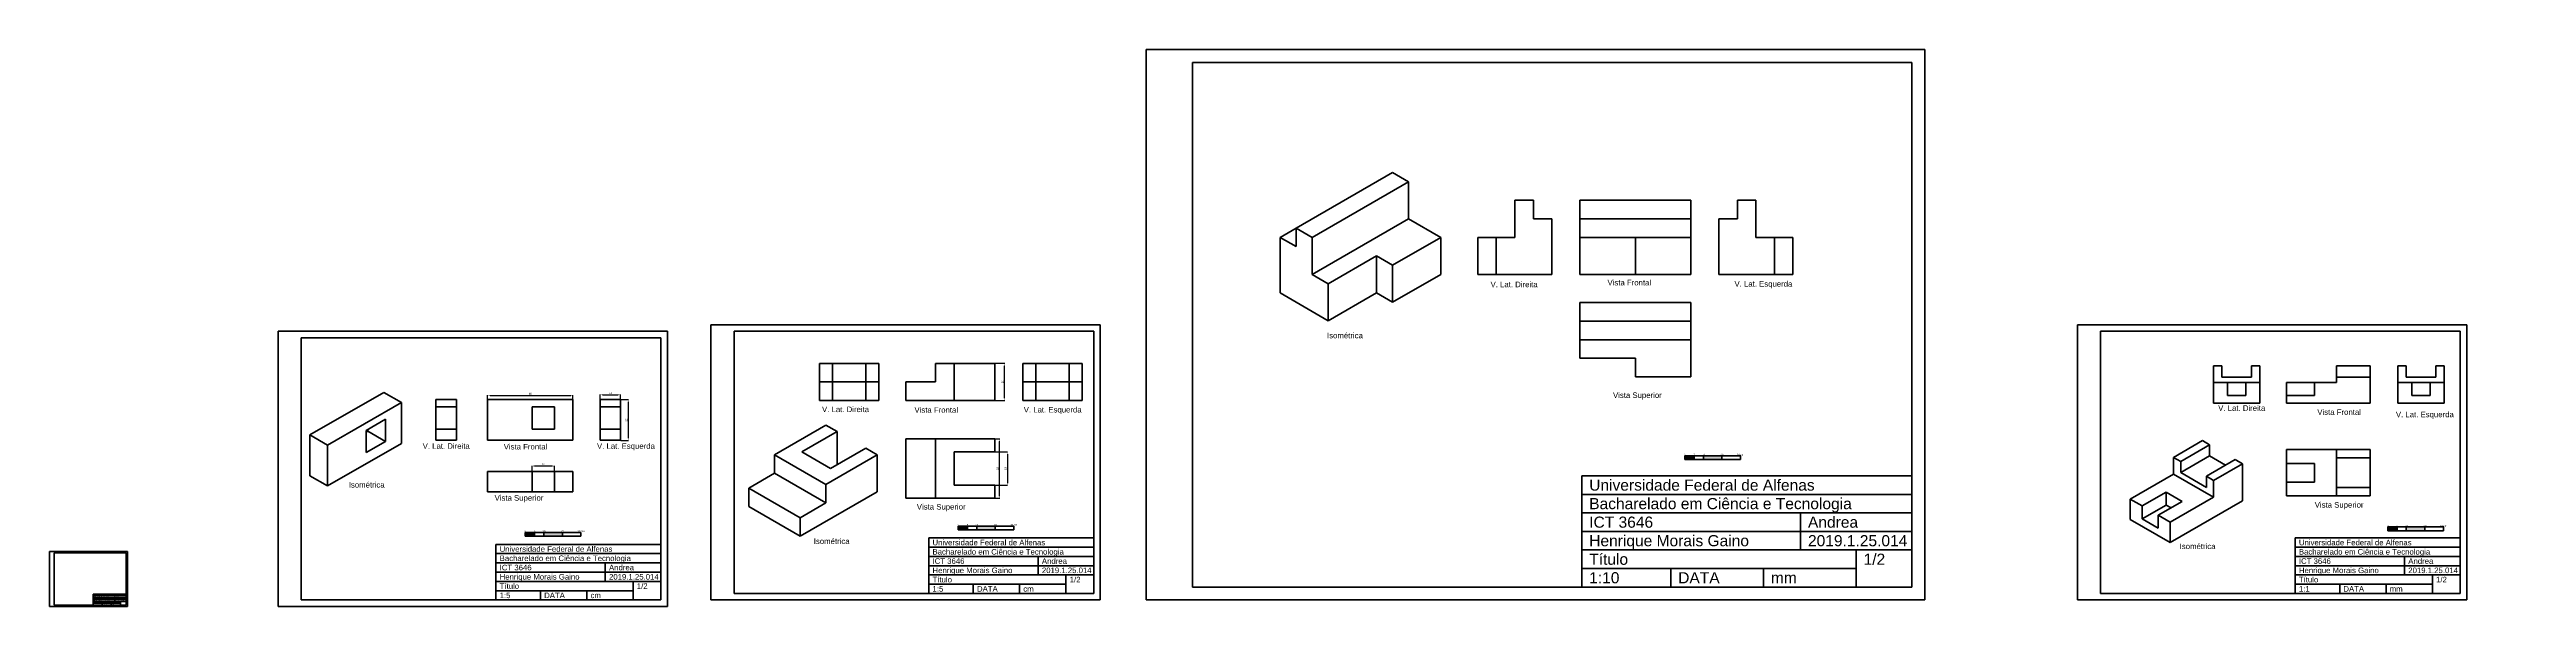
# Model space of a CAD drawing. Header units: centimetres. Extents: x 0 to 1336, y 0 to 300.
import ezdxf
from ezdxf.enums import TextEntityAlignment as Align

# ---------------------------------------------------------------- set-up
doc = ezdxf.new("R2010")
doc.units = ezdxf.units.CM
doc.header["$LTSCALE"] = 0.05
doc.linetypes.add('DASHED2', pattern=[9.525, 6.35, -3.175])
doc.layers.get('0').update_dxf_attribs({"lineweight": 50})
for name, color, linetype, lineweight in [('ARESTA', 6, 'Continuous', 40), ('ARESTA NV', 6, 'DASHED2', 40), ('COTAS', 1, 'Continuous', 15), ('TEXTO', 4, 'Continuous', 30)]:
    doc.layers.add(name, color=color, linetype=linetype, lineweight=lineweight)
doc.styles.add('style1', font='arial.ttf', dxfattribs={"height": 0.6})
doc.styles.add('style1-5 cota', font='arial.ttf', dxfattribs={"height": 1})
doc.dimstyles.new('cota 1-5', dxfattribs={"dimtxt": 1, "dimasz": 1.25, "dimexe": 0.18, "dimexo": 0.1625, "dimgap": 0.5, "dimtad": 1, "dimtxsty": 'style1-5 cota', "dimcen": 0.09, "dimclrd": 256, "dimclre": 256, "dimclrt": 256, "dimadec": 0, "dimazin": 0, "dimtfac": 1, "dimtmove": 0, "dimatfit": 3, "dimfxl": 1, "dimarcsym": 0})

# ---------------------------------------------------------------- blocks, each defined once
blk = doc.blocks.new('*D1')
at = {"layer": 'COTAS', "lineweight": -2, "transparency": 16777216}
for p, q in [((236.3, 111.8), (236.3, 114)), ((237.6, 113.8), (281.1, 113.8)), ((282.3, 111.8), (282.3, 114))]:
    blk.add_line(p, q, dxfattribs=at)
at = {"layer": 'COTAS', "transparency": 16777216}
for points in [[(237.6, 114), (237.6, 113.6), (236.3, 113.8)], [(281.1, 114), (281.1, 113.6), (282.3, 113.8)]]:
    blk.add_solid(points, dxfattribs=at)
at = {"layer": 'Defpoints', "color": 0, "transparency": 16777216}
for p in [(236.3, 111.6), (282.3, 113.8), (282.3, 111.6)]:
    blk.add_point(p, dxfattribs=at)
at = {"layer": 'COTAS', "transparency": 16777216, "insert": (259.3, 114.8), "char_height": 1, "attachment_point": 5, "style": 'style1-5 cota'}
blk.add_mtext('46', dxfattribs=at)
blk = doc.blocks.new('*D2')
at = {"layer": 'COTAS', "lineweight": -2, "transparency": 16777216}
for p, q in [((297, 111.8), (297, 114.4)), ((298.2, 114.2), (306.7, 114.2)), ((308, 111.8), (308, 114.4))]:
    blk.add_line(p, q, dxfattribs=at)
at = {"layer": 'COTAS', "transparency": 16777216}
for points in [[(298.2, 114.4), (298.2, 114), (297, 114.2)], [(306.7, 114.4), (306.7, 114), (308, 114.2)]]:
    blk.add_solid(points, dxfattribs=at)
at = {"layer": 'Defpoints', "color": 0, "transparency": 16777216}
for p in [(297, 111.6), (308, 114.2), (308, 111.6)]:
    blk.add_point(p, dxfattribs=at)
at = {"layer": 'COTAS', "transparency": 16777216, "insert": (302.5, 115.2), "char_height": 1, "attachment_point": 5, "style": 'style1-5 cota'}
blk.add_mtext('11', dxfattribs=at)
blk = doc.blocks.new('*D3')
at = {"layer": 'COTAS', "lineweight": -2, "transparency": 16777216}
for p, q in [((308.1, 111.6), (312.3, 111.6)), ((312.1, 110.4), (312.1, 90.9)), ((308.1, 89.6), (312.3, 89.6))]:
    blk.add_line(p, q, dxfattribs=at)
at = {"layer": 'COTAS', "transparency": 16777216}
for points in [[(311.9, 110.4), (312.3, 110.4), (312.1, 111.6)], [(311.9, 90.9), (312.3, 90.9), (312.1, 89.6)]]:
    blk.add_solid(points, dxfattribs=at)
at = {"layer": 'Defpoints', "color": 0, "transparency": 16777216}
for p in [(308, 111.6), (308, 89.6), (312.1, 89.6)]:
    blk.add_point(p, dxfattribs=at)
at = {"layer": 'COTAS', "transparency": 16777216, "insert": (311.1, 100.6), "char_height": 1, "attachment_point": 5, "rotation": 90, "style": 'style1-5 cota'}
blk.add_mtext('22', dxfattribs=at)
blk = doc.blocks.new('*D9')
at = {"layer": 'COTAS', "lineweight": -2, "transparency": 16777216}
for p, q in [((260.3, 73.1), (260.3, 75.9)), ((261.6, 75.8), (271.1, 75.8)), ((272.3, 73.1), (272.3, 75.9))]:
    blk.add_line(p, q, dxfattribs=at)
at = {"layer": 'COTAS', "transparency": 16777216}
for points in [[(261.6, 76), (261.6, 75.5), (260.3, 75.8)], [(271.1, 76), (271.1, 75.5), (272.3, 75.8)]]:
    blk.add_solid(points, dxfattribs=at)
at = {"layer": 'Defpoints', "color": 0, "transparency": 16777216}
for p in [(260.3, 72.9), (272.3, 75.8), (272.3, 72.9)]:
    blk.add_point(p, dxfattribs=at)
at = {"layer": 'COTAS', "transparency": 16777216, "insert": (266.3, 76.8), "char_height": 1, "attachment_point": 5, "style": 'style1-5 cota'}
blk.add_mtext('12', dxfattribs=at)
blk = doc.blocks.new('*D10')
at = {"layer": 'COTAS', "lineweight": -2, "transparency": 16777216}
for p, q in [((510, 83.4), (516.8, 83.4)), ((516.7, 82.1), (516.7, 66.6)), ((510, 65.4), (516.8, 65.4))]:
    blk.add_line(p, q, dxfattribs=at)
at = {"layer": 'COTAS', "transparency": 16777216}
for points in [[(516.5, 82.1), (516.9, 82.1), (516.7, 83.4)], [(516.5, 66.6), (516.9, 66.6), (516.7, 65.4)]]:
    blk.add_solid(points, dxfattribs=at)
at = {"layer": 'Defpoints', "color": 0, "transparency": 16777216}
for p in [(509.9, 83.4), (509.9, 65.4), (516.7, 65.4)]:
    blk.add_point(p, dxfattribs=at)
at = {"layer": 'COTAS', "transparency": 16777216, "insert": (515.7, 74.4), "char_height": 1, "attachment_point": 5, "rotation": 90, "style": 'style1-5 cota'}
blk.add_mtext('18', dxfattribs=at)
blk = doc.blocks.new('*D11')
at = {"layer": 'COTAS', "lineweight": -2, "transparency": 16777216}
for p, q in [((510, 90.4), (512.6, 90.4)), ((512.4, 59.6), (512.4, 89.1)), ((510, 58.4), (512.6, 58.4))]:
    blk.add_line(p, q, dxfattribs=at)
at = {"layer": 'COTAS', "transparency": 16777216}
for points in [[(512.2, 89.1), (512.6, 89.1), (512.4, 90.4)], [(512.2, 59.6), (512.6, 59.6), (512.4, 58.4)]]:
    blk.add_solid(points, dxfattribs=at)
at = {"layer": 'Defpoints', "color": 0, "transparency": 16777216}
for p in [(509.9, 90.4), (512.4, 90.4), (509.9, 58.4)]:
    blk.add_point(p, dxfattribs=at)
at = {"layer": 'COTAS', "transparency": 16777216, "insert": (511.4, 74.4), "char_height": 1, "attachment_point": 5, "rotation": 90, "style": 'style1-5 cota'}
blk.add_mtext('32', dxfattribs=at)
blk = doc.blocks.new('*D12')
at = {"layer": 'COTAS', "lineweight": -2, "transparency": 16777216}
for p, q in [((510, 131.2), (515.3, 131.2)), ((515.1, 112.4), (515.1, 129.9)), ((510, 111.2), (515.3, 111.2))]:
    blk.add_line(p, q, dxfattribs=at)
at = {"layer": 'COTAS', "transparency": 16777216}
for points in [[(514.9, 129.9), (515.3, 129.9), (515.1, 131.2)], [(514.9, 112.4), (515.3, 112.4), (515.1, 111.2)]]:
    blk.add_solid(points, dxfattribs=at)
at = {"layer": 'Defpoints', "color": 0, "transparency": 16777216}
for p in [(509.9, 131.2), (515.1, 131.2), (509.9, 111.2)]:
    blk.add_point(p, dxfattribs=at)
at = {"layer": 'COTAS', "transparency": 16777216, "insert": (514.1, 121.2), "char_height": 1, "attachment_point": 5, "rotation": 90, "style": 'style1-5 cota'}
blk.add_mtext('20', dxfattribs=at)

msp = doc.modelspace()

# ---------------------------------------------------------------- hatches: boundary and pattern name
at = {"layer": 'ARESTA'}
h = msp.add_hatch(color=256, dxfattribs=at)
h.dxf.hatch_style = 1
h.paths.add_polyline_path([(887.038, 81.23), (882.038, 81.23), (882.038, 79.23), (887.038, 79.23)])
h.paths.add_polyline_path([(896.423, 140.474), (898.477, 140.474), (898.477, 142.535), (896.423, 142.535)], flags=9)
h.paths.add_polyline_path([(946.171, 140.823), (948.225, 140.823), (948.225, 142.884), (946.171, 142.884)], flags=9)
h.paths.add_polyline_path([(956.851, 126.309), (956.851, 128.363), (954.79, 128.363), (954.79, 126.309)], flags=9)
h.paths.add_polyline_path([(909.896, 81.091), (914.211, 81.091), (914.211, 82.624), (909.896, 82.624)], flags=9)
h.paths.add_polyline_path([(901.021, 81.092), (903.086, 81.092), (903.086, 82.623), (901.021, 82.623)], flags=9)
h.paths.add_polyline_path([(891.021, 81.092), (893.086, 81.092), (893.086, 82.623), (891.021, 82.623)], flags=9)
h.paths.add_polyline_path([(886.414, 81.096), (887.693, 81.096), (887.693, 82.601), (886.414, 82.601)], flags=9)
h.paths.add_polyline_path([(881.41, 81.092), (882.697, 81.092), (882.697, 82.623), (881.41, 82.623)], flags=9)
h = msp.add_hatch(color=256, dxfattribs=at)
h.dxf.hatch_style = 1
h.paths.add_polyline_path([(261.617, 39.884), (256.617, 39.884), (256.617, 37.884), (261.617, 37.884)])
h.paths.add_polyline_path([(271.002, 99.128), (273.056, 99.128), (273.056, 101.189), (271.002, 101.189)], flags=9)
h.paths.add_polyline_path([(320.75, 99.478), (322.804, 99.478), (322.804, 101.539), (320.75, 101.539)], flags=9)
h.paths.add_polyline_path([(331.43, 84.964), (331.43, 87.018), (329.369, 87.018), (329.369, 84.964)], flags=9)
h.paths.add_polyline_path([(284.475, 39.745), (288.79, 39.745), (288.79, 41.278), (284.475, 41.278)], flags=9)
h.paths.add_polyline_path([(275.6, 39.746), (277.665, 39.746), (277.665, 41.278), (275.6, 41.278)], flags=9)
h.paths.add_polyline_path([(265.6, 39.746), (267.665, 39.746), (267.665, 41.278), (265.6, 41.278)], flags=9)
h.paths.add_polyline_path([(260.993, 39.751), (262.272, 39.751), (262.272, 41.256), (260.993, 41.256)], flags=9)
h.paths.add_polyline_path([(255.989, 39.746), (257.276, 39.746), (257.276, 41.278), (255.989, 41.278)], flags=9)
h = msp.add_hatch(color=256, dxfattribs=at)
h.dxf.hatch_style = 1
h.paths.add_polyline_path([(495.093, 43.384), (490.093, 43.384), (490.093, 41.384), (495.093, 41.384)])
h.paths.add_polyline_path([(504.478, 102.628), (506.531, 102.628), (506.531, 104.689), (504.478, 104.689)], flags=9)
h.paths.add_polyline_path([(554.226, 102.978), (556.279, 102.978), (556.279, 105.039), (554.226, 105.039)], flags=9)
h.paths.add_polyline_path([(564.905, 88.464), (564.905, 90.518), (562.845, 90.518), (562.845, 88.464)], flags=9)
h.paths.add_polyline_path([(517.951, 43.245), (522.266, 43.245), (522.266, 44.778), (517.951, 44.778)], flags=9)
h.paths.add_polyline_path([(509.076, 43.246), (511.14, 43.246), (511.14, 44.778), (509.076, 44.778)], flags=9)
h.paths.add_polyline_path([(499.076, 43.246), (501.14, 43.246), (501.14, 44.778), (499.076, 44.778)], flags=9)
h.paths.add_polyline_path([(494.469, 43.251), (495.748, 43.251), (495.748, 44.756), (494.469, 44.756)], flags=9)
h.paths.add_polyline_path([(489.464, 43.246), (490.752, 43.246), (490.752, 44.778), (489.464, 44.778)], flags=9)
h = msp.add_hatch(color=256, dxfattribs=at)
h.dxf.hatch_style = 1
h.paths.add_polyline_path([(1266.203, 42.894), (1261.203, 42.894), (1261.203, 40.894), (1266.203, 40.894)])
h.paths.add_polyline_path([(1275.588, 102.139), (1277.642, 102.139), (1277.642, 104.199), (1275.588, 104.199)], flags=9)
h.paths.add_polyline_path([(1325.336, 102.488), (1327.39, 102.488), (1327.39, 104.549), (1325.336, 104.549)], flags=9)
h.paths.add_polyline_path([(1336.016, 87.974), (1336.016, 90.028), (1333.955, 90.028), (1333.955, 87.974)], flags=9)
h.paths.add_polyline_path([(1289.061, 42.756), (1293.376, 42.756), (1293.376, 44.288), (1289.061, 44.288)], flags=9)
h.paths.add_polyline_path([(1280.186, 42.756), (1282.251, 42.756), (1282.251, 44.288), (1280.186, 44.288)], flags=9)
h.paths.add_polyline_path([(1270.186, 42.756), (1272.251, 42.756), (1272.251, 44.288), (1270.186, 44.288)], flags=9)
h.paths.add_polyline_path([(1265.579, 42.761), (1266.858, 42.761), (1266.858, 44.266), (1265.579, 44.266)], flags=9)
h.paths.add_polyline_path([(1260.575, 42.756), (1261.862, 42.756), (1261.862, 44.288), (1260.575, 44.288)], flags=9)
at = {"layer": 'COTAS'}
h = msp.add_hatch(color=6, dxfattribs=at)
h.dxf.hatch_style = 1
h.paths.add_polyline_path([(276.617, 39.884), (266.617, 39.884), (266.617, 37.884), (276.617, 37.884)])
h.paths.add_polyline_path([(510.093, 43.384), (500.093, 43.384), (500.093, 41.384), (510.093, 41.384)])
h.paths.add_polyline_path([(902.038, 81.23), (892.038, 81.23), (892.038, 79.23), (902.038, 79.23)])
h.paths.add_polyline_path([(1281.203, 42.894), (1271.203, 42.894), (1271.203, 40.894), (1281.203, 40.894)])

# ---------------------------------------------------------------- linework, layer by layer
for p, q in [((591.481, 3.5), (591.481, 300.5)), ((591.481, 300.5), (1011.481, 300.5)), ((1011.481, 300.5), (1011.481, 3.5)), ((616.481, 10.5), (616.481, 293.5)), ((616.481, 293.5), (1004.481, 293.5)), ((1004.481, 293.5), (1004.481, 10.5)), ((123.287, 0), (123.287, 148.5)), ((123.287, 148.5), (333.287, 148.5)), ((333.287, 148.5), (333.287, 0)), ((356.763, 3.5), (356.763, 152)), ((356.763, 152), (566.763, 152)), ((369.263, 7), (369.263, 148.5)), ((369.263, 148.5), (563.263, 148.5)), ((563.263, 148.5), (563.263, 7)), ((566.763, 152), (566.763, 3.5)), ((1093.768, 3.5), (1093.768, 152)), ((1093.768, 152), (1303.768, 152)), ((1106.268, 7), (1106.268, 148.5)), ((1106.268, 148.5), (1300.268, 148.5)), ((1300.268, 148.5), (1300.268, 7)), ((1303.768, 152), (1303.768, 3.5)), ((135.787, 3.5), (135.787, 145)), ((135.787, 145), (329.787, 145)), ((329.787, 145), (329.787, 3.5)), ((826.481, 10.5), (826.481, 70.5)), ((826.481, 70.5), (1004.481, 70.5)), ((1004.481, 70.5), (1004.481, 10.5)), ((826.481, 60.5), (1004.481, 60.5)), ((826.481, 50.5), (1004.481, 50.5)), ((826.481, 40.5), (1004.481, 40.5)), ((944.481, 50.5), (944.481, 30.5)), ((0, 0), (0, 29.7)), ((0, 29.7), (42, 29.7)), ((2.5, 29), (41.3, 29)), ((2.5, 0.7), (2.5, 29)), ((41.3, 29), (41.3, 0.7)), ((42, 29.7), (42, 0)), ((240.787, 3.5), (240.787, 33.5)), ((240.787, 33.5), (329.787, 33.5)), ((240.787, 28.5), (329.787, 28.5)), ((329.787, 33.5), (329.787, 3.5)), ((474.263, 7), (474.263, 37)), ((474.263, 37), (563.263, 37)), ((474.263, 32), (563.263, 32)), ((474.263, 27), (563.263, 27)), ((533.263, 27), (533.263, 17)), ((563.263, 37), (563.263, 7)), ((826.481, 30.5), (1004.481, 30.5)), ((974.481, 30.5), (974.481, 10.5)), ((1211.268, 7), (1211.268, 37)), ((1211.268, 37), (1300.268, 37)), ((1211.268, 32), (1300.268, 32)), ((1211.268, 27), (1300.268, 27)), ((1270.268, 27), (1270.268, 17)), ((1300.268, 37), (1300.268, 7)), ((240.787, 23.5), (329.787, 23.5)), ((240.787, 18.5), (329.787, 18.5)), ((240.787, 13.5), (329.787, 13.5)), ((299.787, 23.5), (299.787, 13.5)), ((314.787, 13.5), (314.787, 3.5)), ((474.263, 22), (563.263, 22)), ((474.263, 17), (563.263, 17)), ((548.263, 17), (548.263, 7)), ((826.481, 20.5), (974.481, 20.5)), ((874.481, 20.5), (874.481, 10.5)), ((924.481, 20.5), (924.481, 10.5)), ((1211.268, 22), (1300.268, 22)), ((1211.268, 17), (1300.268, 17)), ((1285.268, 17), (1285.268, 7)), ((42, 0), (0, 0)), ((41.3, 0.7), (2.5, 0.7)), ((23.5, 0.7), (23.5, 6.7)), ((23.5, 6.7), (41.3, 6.7)), ((23.5, 5.7), (41.3, 5.7)), ((23.5, 4.7), (41.3, 4.7)), ((23.5, 3.7), (41.3, 3.7)), ((23.5, 2.7), (41.3, 2.7)), ((23.5, 1.7), (38.3, 1.7)), ((41.3, 0.7), (23.5, 0.7)), ((23.5, 0.7), (41.3, 0.7)), ((28.3, 1.7), (28.3, 0.7)), ((33.3, 1.7), (33.3, 0.7)), ((35.3, 4.7), (35.3, 2.7)), ((38.3, 2.7), (38.3, 0.7)), ((41.3, 6.7), (41.3, 0.7)), ((333.287, 0), (123.287, 0)), ((329.787, 3.5), (135.787, 3.5)), ((240.787, 8.5), (314.787, 8.5)), ((329.787, 3.5), (240.787, 3.5)), ((240.787, 3.5), (329.787, 3.5)), ((264.787, 8.5), (264.787, 3.5)), ((289.787, 8.5), (289.787, 3.5)), ((566.763, 3.5), (356.763, 3.5)), ((563.263, 7), (369.263, 7)), ((474.263, 12), (548.263, 12)), ((563.263, 7), (474.263, 7)), ((474.263, 7), (563.263, 7)), ((498.263, 12), (498.263, 7)), ((523.263, 12), (523.263, 7)), ((1011.481, 3.5), (591.481, 3.5)), ((1004.481, 10.5), (616.481, 10.5)), ((1004.481, 10.5), (826.481, 10.5)), ((826.481, 10.5), (1004.481, 10.5)), ((1303.768, 3.5), (1093.768, 3.5)), ((1300.268, 7), (1106.268, 7)), ((1211.268, 12), (1285.268, 12)), ((1300.268, 7), (1211.268, 7)), ((1211.268, 7), (1300.268, 7)), ((1235.268, 12), (1235.268, 7)), ((1260.268, 12), (1260.268, 7))]:
    msp.add_line(p, q)
at = {"layer": 'ARESTA'}
for p, q in [((724.391, 234.165), (672.43, 204.165)), ((681.09, 199.165), (733.052, 229.165)), ((733.052, 229.165), (724.391, 234.165)), ((733.052, 209.165), (733.052, 229.165)), ((790.372, 199.165), (790.372, 219.165)), ((790.372, 219.165), (800.372, 219.165)), ((800.372, 219.165), (800.372, 209.165)), ((825.372, 179.165), (825.372, 219.165)), ((825.372, 219.165), (885.372, 219.165)), ((825.372, 219.165), (825.372, 209.165)), ((885.372, 179.165), (885.372, 219.165)), ((920.372, 219.165), (910.372, 219.165)), ((910.372, 219.165), (910.372, 209.165)), ((920.372, 199.165), (920.372, 219.165)), ((663.77, 199.165), (672.43, 204.165)), ((672.43, 204.165), (681.09, 199.165)), ((672.43, 204.165), (672.43, 194.165)), ((681.09, 179.165), (733.052, 209.165)), ((750.372, 199.165), (733.052, 209.165)), ((800.372, 209.165), (810.372, 209.165)), ((810.372, 209.165), (810.372, 179.165)), ((825.372, 209.165), (825.372, 179.165)), ((885.372, 209.165), (885.372, 179.165)), ((910.372, 209.165), (900.372, 209.165)), ((900.372, 209.165), (900.372, 179.165)), ((672.43, 194.165), (663.77, 199.165)), ((663.77, 199.165), (663.77, 169.165)), ((681.09, 199.165), (681.09, 179.165)), ((715.731, 189.165), (689.75, 174.165)), ((724.391, 184.165), (715.731, 189.165)), ((715.731, 189.165), (715.731, 169.165)), ((750.372, 199.165), (724.391, 184.165)), ((750.372, 179.165), (750.372, 199.165)), ((750.372, 199.165), (750.372, 179.165)), ((770.372, 199.165), (790.372, 199.165)), ((770.372, 199.165), (780.372, 199.165)), ((770.372, 199.165), (770.372, 179.165)), ((855.372, 199.165), (825.372, 199.165)), ((885.372, 199.165), (855.372, 199.165)), ((885.372, 199.165), (855.372, 199.165)), ((855.372, 199.165), (855.372, 179.165)), ((885.372, 179.165), (885.372, 199.165)), ((940.372, 199.165), (920.372, 199.165)), ((940.372, 199.165), (930.372, 199.165)), ((930.372, 199.165), (930.372, 179.165)), ((940.372, 179.165), (940.372, 199.165)), ((940.372, 179.165), (940.372, 199.165)), ((689.75, 174.165), (681.09, 179.165)), ((689.75, 174.165), (689.75, 154.165)), ((724.391, 184.165), (724.391, 164.165)), ((724.391, 164.165), (750.372, 179.165)), ((810.372, 179.165), (770.372, 179.165)), ((825.372, 179.165), (885.372, 179.165)), ((900.372, 179.165), (940.372, 179.165)), ((663.77, 169.165), (689.75, 154.165)), ((689.75, 154.165), (715.731, 169.165)), ((715.731, 169.165), (724.391, 164.165)), ((825.372, 163.919), (825.372, 133.919)), ((885.372, 163.919), (825.372, 163.919)), ((885.372, 123.919), (885.372, 163.919)), ((885.372, 153.919), (825.372, 153.919)), ((885.372, 143.919), (825.372, 143.919)), ((855.372, 133.919), (825.372, 133.919)), ((855.372, 123.919), (855.372, 133.919)), ((885.372, 123.919), (885.372, 143.919)), ((415.313, 111.182), (415.313, 131.182)), ((415.313, 131.182), (447.313, 131.182)), ((415.313, 131.182), (422.313, 131.182)), ((422.313, 131.182), (422.313, 111.182)), ((447.313, 131.182), (440.313, 131.182)), ((440.313, 131.182), (440.313, 111.182)), ((447.313, 131.182), (447.313, 111.182)), ((477.87, 121.182), (461.87, 121.182)), ((461.87, 121.182), (461.87, 111.182)), ((461.87, 121.182), (461.87, 111.182)), ((509.87, 131.182), (477.87, 131.182)), ((477.87, 131.182), (477.87, 121.182)), ((509.87, 131.182), (487.87, 131.182)), ((509.87, 111.182), (509.87, 131.182)), ((524.932, 111.182), (524.932, 131.182)), ((524.932, 131.182), (556.932, 131.182)), ((524.932, 131.182), (531.932, 131.182)), ((556.932, 121.182), (524.932, 121.182)), ((556.932, 131.182), (549.932, 131.182)), ((556.932, 131.182), (556.932, 111.182)), ((855.372, 123.919), (885.372, 123.919)), ((885.372, 123.919), (855.372, 123.919)), ((1167.189, 129.762), (1171.689, 129.762)), ((1167.189, 129.762), (1167.189, 109.762)), ((1171.689, 123.762), (1171.689, 129.762)), ((1187.689, 123.762), (1171.689, 123.762)), ((1187.689, 129.762), (1192.189, 129.762)), ((1187.689, 123.762), (1187.689, 129.762)), ((1192.189, 129.762), (1192.189, 109.762)), ((1192.189, 129.762), (1192.189, 120.762)), ((1192.189, 129.762), (1192.189, 123.762)), ((1192.189, 120.762), (1192.189, 113.762)), ((1233.635, 120.762), (1206.635, 120.762)), ((1206.635, 120.762), (1206.635, 109.762)), ((1206.635, 120.762), (1206.635, 113.762)), ((1251.635, 129.762), (1233.635, 129.762)), ((1233.635, 129.762), (1233.635, 120.762)), ((1233.635, 129.762), (1233.635, 123.762)), ((1251.635, 109.762), (1251.635, 129.762)), ((1266.612, 129.762), (1266.612, 109.762)), ((1266.612, 129.762), (1266.612, 120.762)), ((1266.612, 129.762), (1266.612, 123.762)), ((1271.112, 129.762), (1266.612, 129.762)), ((1266.612, 120.762), (1266.612, 113.762)), ((1274.112, 120.762), (1266.612, 120.762)), ((1271.112, 123.762), (1271.112, 129.762)), ((1271.112, 123.762), (1287.112, 123.762)), ((1274.112, 113.762), (1274.112, 120.762)), ((1274.112, 120.762), (1284.112, 120.762)), ((1284.112, 113.762), (1284.112, 120.762)), ((1284.112, 120.762), (1291.612, 120.762)), ((1291.612, 129.762), (1287.112, 129.762)), ((1287.112, 123.762), (1287.112, 129.762)), ((1291.612, 109.762), (1291.612, 129.762)), ((1291.612, 109.762), (1291.612, 129.762)), ((180.292, 115.52), (140.455, 92.52)), ((149.981, 87.02), (189.818, 110.02)), ((189.818, 110.02), (180.292, 115.52)), ((189.818, 110.02), (189.818, 88.02)), ((189.818, 110.02), (189.818, 100.02)), ((208.441, 89.65), (208.441, 111.65)), ((208.441, 111.65), (219.441, 111.65)), ((219.441, 111.65), (219.441, 89.65)), ((236.304, 89.65), (236.304, 111.65)), ((236.304, 111.65), (282.304, 111.65)), ((260.304, 95.65), (260.304, 107.65)), ((260.304, 107.65), (272.304, 107.65)), ((282.304, 111.65), (266.304, 111.65)), ((272.304, 107.65), (272.304, 95.65)), ((282.304, 111.65), (282.304, 89.65)), ((296.973, 89.65), (296.973, 111.65)), ((296.973, 111.65), (307.973, 111.65)), ((307.973, 111.65), (307.973, 89.65)), ((447.313, 111.182), (415.313, 111.182)), ((461.87, 111.182), (509.87, 111.182)), ((556.932, 111.182), (524.932, 111.182)), ((1192.189, 109.762), (1167.189, 109.762)), ((1206.635, 109.762), (1251.635, 109.762)), ((1266.612, 109.762), (1291.612, 109.762)), ((1274.112, 113.762), (1284.112, 113.762)), ((170.766, 95.02), (175.962, 98.02)), ((170.766, 83.02), (170.766, 95.02)), ((171.632, 94.52), (170.766, 94.02)), ((171.632, 94.52), (171.632, 95.52)), ((171.632, 94.52), (181.158, 89.02)), ((175.962, 98.02), (181.158, 101.02)), ((181.158, 101.02), (181.158, 89.02)), ((266.304, 95.65), (260.304, 95.65)), ((266.304, 95.65), (272.304, 95.65)), ((390.986, 81.892), (418.699, 97.892)), ((424.761, 94.392), (405.708, 83.392)), ((418.699, 97.892), (424.761, 94.392)), ((424.761, 76.392), (424.761, 94.392)), ((149.981, 87.02), (140.455, 92.52)), ((140.455, 92.52), (140.455, 70.52)), ((149.981, 65.02), (189.818, 88.02)), ((149.981, 87.02), (149.981, 65.02)), ((181.158, 89.02), (170.766, 83.02)), ((219.441, 89.65), (208.441, 89.65)), ((282.304, 89.65), (236.304, 89.65)), ((307.973, 89.65), (296.973, 89.65)), ((418.699, 65.892), (390.986, 81.892)), ((390.986, 81.892), (390.986, 71.892)), ((405.708, 83.392), (421.297, 74.392)), ((446.411, 81.892), (418.699, 65.892)), ((440.349, 85.392), (421.297, 74.392)), ((446.411, 81.892), (440.349, 85.392)), ((446.411, 61.892), (446.411, 81.892)), ((461.87, 90.391), (509.87, 90.391)), ((461.87, 58.391), (461.87, 90.391)), ((477.87, 58.391), (477.87, 90.391)), ((509.87, 83.391), (487.87, 83.391)), ((487.87, 83.391), (487.87, 65.391)), ((509.87, 90.391), (509.87, 83.391)), ((509.87, 90.391), (509.87, 83.391)), ((882.038, 81.23), (887.038, 81.23)), ((882.038, 79.23), (882.038, 81.23)), ((887.038, 81.23), (887.038, 79.23)), ((887.038, 81.23), (892.038, 81.23)), ((887.038, 79.23), (887.038, 81.23)), ((892.038, 81.23), (892.038, 79.23)), ((892.038, 81.23), (902.038, 81.23)), ((902.038, 81.23), (902.038, 79.23)), ((912.038, 81.23), (902.038, 81.23)), ((912.038, 79.23), (912.038, 81.23)), ((1161.199, 89.468), (1145.611, 80.468)), ((1149.508, 78.218), (1145.611, 80.468)), ((1145.611, 80.468), (1145.611, 71.468)), ((1165.096, 87.218), (1149.508, 78.218)), ((1165.096, 81.218), (1149.508, 72.218)), ((1165.096, 87.218), (1161.199, 89.468)), ((1165.096, 87.218), (1165.096, 81.218)), ((1165.096, 81.218), (1173.757, 76.218)), ((1206.635, 84.647), (1206.635, 59.647)), ((1251.635, 84.647), (1206.635, 84.647)), ((1206.635, 84.647), (1206.635, 77.147)), ((1251.635, 84.647), (1233.635, 84.647)), ((1233.635, 84.647), (1233.635, 59.647)), ((1233.635, 84.647), (1233.635, 80.147)), ((1251.635, 59.647), (1251.635, 84.647)), ((140.455, 70.52), (149.981, 65.02)), ((236.304, 72.908), (282.304, 72.908)), ((236.304, 61.908), (236.304, 72.908)), ((282.304, 72.908), (282.304, 61.908)), ((390.986, 71.892), (377.129, 63.892)), ((390.986, 71.892), (418.699, 55.892)), ((887.038, 79.23), (882.038, 79.23)), ((892.038, 79.23), (887.038, 79.23)), ((892.038, 79.23), (902.038, 79.23)), ((902.038, 79.23), (912.038, 79.23)), ((1145.611, 71.468), (1122.228, 57.968)), ((1145.611, 71.468), (1167.261, 58.968)), ((1149.508, 78.218), (1149.508, 72.218)), ((1149.508, 72.218), (1163.364, 64.218)), ((1178.953, 79.218), (1163.364, 70.218)), ((1167.261, 67.968), (1163.364, 70.218)), ((1163.364, 64.218), (1163.364, 70.218)), ((1182.85, 76.968), (1167.261, 67.968)), ((1167.261, 67.968), (1167.261, 58.968)), ((1182.85, 76.968), (1178.953, 79.218)), ((1182.85, 56.968), (1182.85, 76.968)), ((1206.635, 77.147), (1221.635, 77.147)), ((1221.635, 67.147), (1206.635, 67.147)), ((1221.635, 77.147), (1221.635, 67.147)), ((1233.635, 80.147), (1251.635, 80.147)), ((282.304, 61.908), (236.304, 61.908)), ((377.129, 53.892), (377.129, 63.892)), ((377.129, 63.892), (404.842, 47.892)), ((404.842, 37.892), (377.129, 53.892)), ((404.842, 37.892), (446.411, 61.892)), ((404.842, 47.892), (418.699, 55.892)), ((418.699, 65.892), (418.699, 55.892)), ((509.87, 58.391), (461.87, 58.391)), ((461.87, 58.391), (477.87, 58.391)), ((487.87, 65.391), (509.87, 65.391)), ((509.87, 65.391), (509.87, 58.391)), ((1122.228, 46.968), (1122.228, 57.968)), ((1122.228, 57.968), (1128.723, 54.218)), ((1122.228, 57.968), (1128.723, 54.218)), ((1128.723, 54.218), (1141.714, 61.718)), ((1141.714, 54.718), (1128.723, 47.218)), ((1128.723, 54.218), (1128.723, 47.218)), ((1150.374, 56.718), (1137.383, 49.218)), ((1141.714, 61.718), (1150.374, 56.718)), ((1141.714, 61.718), (1141.714, 54.718)), ((1141.714, 54.718), (1144.312, 53.218)), ((1167.261, 58.968), (1143.879, 45.468)), ((1143.879, 34.468), (1182.85, 56.968)), ((1206.635, 59.647), (1251.635, 59.647)), ((1233.635, 59.647), (1233.635, 64.147)), ((1233.635, 64.147), (1251.635, 64.147)), ((404.842, 37.892), (404.842, 47.892)), ((490.093, 43.384), (495.093, 43.384)), ((490.093, 41.384), (490.093, 43.384)), ((495.093, 41.384), (490.093, 41.384)), ((495.093, 43.384), (495.093, 41.384)), ((495.093, 43.384), (500.093, 43.384)), ((495.093, 41.384), (495.093, 43.384)), ((500.093, 41.384), (495.093, 41.384)), ((500.093, 43.384), (500.093, 41.384)), ((500.093, 43.384), (510.093, 43.384)), ((500.093, 41.384), (510.093, 41.384)), ((510.093, 43.384), (510.093, 41.384)), ((520.093, 43.384), (510.093, 43.384)), ((510.093, 41.384), (520.093, 41.384)), ((520.093, 41.384), (520.093, 43.384)), ((1143.879, 34.468), (1122.228, 46.968)), ((1128.723, 47.218), (1137.383, 42.218)), ((1137.383, 49.218), (1143.879, 45.468)), ((1137.383, 49.218), (1137.383, 42.218)), ((1143.879, 45.468), (1143.879, 34.468)), ((1261.203, 42.894), (1266.203, 42.894)), ((1261.203, 40.894), (1261.203, 42.894)), ((1266.203, 40.894), (1261.203, 40.894)), ((1266.203, 42.894), (1266.203, 40.894)), ((1266.203, 42.894), (1271.203, 42.894)), ((1266.203, 40.894), (1266.203, 42.894)), ((1271.203, 40.894), (1266.203, 40.894)), ((1271.203, 42.894), (1271.203, 40.894)), ((1271.203, 42.894), (1281.203, 42.894)), ((1271.203, 40.894), (1281.203, 40.894)), ((1281.203, 42.894), (1281.203, 40.894)), ((1291.203, 42.894), (1281.203, 42.894)), ((1281.203, 40.894), (1291.203, 40.894)), ((1291.203, 40.894), (1291.203, 42.894)), ((256.617, 39.884), (261.617, 39.884)), ((256.617, 37.884), (256.617, 39.884)), ((261.617, 37.884), (256.617, 37.884)), ((261.617, 39.884), (261.617, 37.884)), ((261.617, 39.884), (266.617, 39.884)), ((261.617, 37.884), (261.617, 39.884)), ((266.617, 37.884), (261.617, 37.884)), ((266.617, 39.884), (266.617, 37.884)), ((266.617, 39.884), (276.617, 39.884)), ((266.617, 37.884), (276.617, 37.884)), ((276.617, 39.884), (276.617, 37.884)), ((286.617, 39.884), (276.617, 39.884)), ((276.617, 37.884), (286.617, 37.884)), ((286.617, 37.884), (286.617, 39.884))]:
    msp.add_line(p, q, dxfattribs=at)
at = {"layer": 'ARESTA NV'}
for p, q in [((825.372, 209.165), (885.372, 209.165)), ((780.372, 199.165), (780.372, 179.165)), ((447.313, 121.182), (415.313, 121.182)), ((487.87, 131.182), (487.87, 111.182)), ((531.932, 131.182), (531.932, 111.182)), ((549.932, 131.182), (549.932, 111.182)), ((1174.689, 120.762), (1167.189, 120.762)), ((1174.689, 113.762), (1174.689, 120.762)), ((1184.689, 120.762), (1174.689, 120.762)), ((1184.689, 113.762), (1184.689, 120.762)), ((1184.689, 120.762), (1192.189, 120.762)), ((1221.635, 113.762), (1221.635, 120.762)), ((1233.635, 123.762), (1251.635, 123.762)), ((208.441, 107.65), (219.441, 107.65)), ((296.973, 107.65), (307.973, 107.65)), ((1184.689, 113.762), (1174.689, 113.762)), ((1206.635, 113.762), (1221.635, 113.762)), ((208.441, 95.65), (219.441, 95.65)), ((296.973, 95.65), (307.973, 95.65)), ((260.304, 72.908), (260.304, 61.908)), ((272.304, 72.908), (272.304, 61.908))]:
    msp.add_line(p, q, dxfattribs=at)

# ---------------------------------------------------------------- texts
at = {"layer": 'ARESTA', "style": 'style1-5 cota'}
for s, p in [('0', (882.053, 81.364)), ('5', (887.053, 81.364)), ('10', (892.053, 81.364)), ('20', (902.053, 81.364)), ('30 cm', (912.053, 81.364)), ('0', (256.632, 40.134)), ('5', (261.632, 40.134)), ('10', (266.632, 40.134)), ('20', (276.632, 40.134)), ('30 cm', (286.632, 40.134)), ('0', (490.108, 43.518)), ('5', (495.108, 43.518)), ('10', (500.108, 43.518)), ('20', (510.108, 43.518)), ('30 cm', (520.108, 43.518)), ('0', (1261.218, 43.029)), ('5', (1266.218, 43.029)), ('10', (1271.218, 43.029)), ('20', (1281.218, 43.029)), ('30 cm', (1291.218, 43.029))]:
    msp.add_text(s, height=1, dxfattribs=at).set_placement(p, align=Align.CENTER)
at = {"layer": 'TEXTO', "style": 'style1'}
for s, p in [('V. Lat. Direita', (777.274, 171.355)), ('Vista Frontal', (840.349, 172.34)), ('V. Lat. Esquerda', (908.845, 171.647)), ('Isométrica', (689.067, 143.793)), ('V. Lat. Direita', (416.672, 103.962)), ('Vista Frontal', (466.529, 103.622)), ('V. Lat. Esquerda', (525.472, 103.77)), ('Vista Superior', (843.306, 111.601)), ('V. Lat. Direita', (1169.743, 104.657)), ('Vista Frontal', (1223.209, 102.48)), ('V. Lat. Esquerda', (1265.605, 101.212)), ('V. Lat. Direita', (201.265, 84.161)), ('Vista Frontal', (244.985, 83.821)), ('V. Lat. Esquerda', (295.297, 84.161)), ('Isométrica', (161.414, 63.256)), ('Vista Superior', (240.066, 56.179)), ('Vista Superior', (467.789, 51.393)), ('Vista Superior', (1221.816, 52.436)), ('Isométrica', (412.218, 32.795)), ('Isométrica', (1148.952, 30.064))]:
    msp.add_text(s, height=3, dxfattribs=at).set_placement(p, align=Align.BOTTOM_LEFT)
for s, height, p in [('Universidade Federal de Alfenas', 6, (830.481, 68.5)), ('Bacharelado em Ciência e Tecnologia', 6, (830.481, 58.5)), ('ICT 3646', 6, (830.481, 48.5)), ('Andrea', 6, (948.481, 48.5)), ('Universidade Federal de Alfenas', 3, (242.787, 32.5)), ('Bacharelado em Ciência e Tecnologia', 3, (242.787, 27.5)), ('Universidade Federal de Alfenas', 3, (476.263, 36)), ('Bacharelado em Ciência e Tecnologia', 3, (476.263, 31)), ('Título', 6, (830.481, 28.5)), ('Henrique Morais Gaino', 6, (830.481, 38.5)), ('2019.1.25.014', 6, (948.481, 38.5)), ('1/2', 6, (978.481, 28.5)), ('Universidade Federal de Alfenas', 3, (1213.268, 36)), ('Bacharelado em Ciência e Tecnologia', 3, (1213.268, 31)), ('Henrique Morais Gaino', 3, (242.787, 17.5)), ('ICT 3646', 3, (242.787, 22.5)), ('Andrea', 3, (301.787, 22.5)), ('2019.1.25.014', 3, (301.787, 17.5)), ('Título', 3, (476.263, 16)), ('Henrique Morais Gaino', 3, (476.263, 21)), ('ICT 3646', 3, (476.263, 26)), ('Andrea', 3, (535.263, 26)), ('2019.1.25.014', 3, (535.263, 21)), ('1/2', 3, (550.263, 16)), ('1:10', 6, (830.481, 18.5)), ('DATA', 6, (878.481, 18.5)), ('mm', 6, (928.481, 18.5)), ('Título', 3, (1213.268, 16)), ('Henrique Morais Gaino', 3, (1213.268, 21)), ('ICT 3646', 3, (1213.268, 26)), ('Andrea', 3, (1272.268, 26)), ('2019.1.25.014', 3, (1272.268, 21)), ('1/2', 3, (1287.268, 16)), ('Título', 0.6, (23.9, 2.5)), ('1:1', 0.6, (23.9, 1.5)), ('Universidade Federal de Alfenas', 0.6, (23.9, 6.5)), ('Bacharelado em Ciência e Tecnologia', 0.6, (23.9, 5.5)), ('Henrique Morais Gaino', 0.6, (23.9, 3.5)), ('ICT 3646', 0.6, (23.9, 4.5)), ('DATA', 0.6, (28.7, 1.5)), ('mm', 0.6, (33.7, 1.5)), ('Andrea', 0.6, (35.7, 4.5)), ('2019.1.25.014', 0.6, (35.7, 3.5)), ('1/2', 0.6, (38.7, 2.5)), ('Título', 3, (242.787, 12.5)), ('1:5', 3, (242.787, 7.5)), ('DATA', 3, (266.787, 7.5)), ('cm', 3, (291.787, 7.5)), ('1/2', 3, (316.787, 12.5)), ('1:5', 3, (476.263, 11)), ('DATA', 3, (500.263, 11)), ('cm', 3, (525.263, 11)), ('1:1', 3, (1213.268, 11)), ('DATA', 3, (1237.268, 11)), ('mm', 3, (1262.268, 11))]:
    msp.add_text(s, height=height, dxfattribs=at).set_placement(p, align=Align.TOP_LEFT)

# ---------------------------------------------------------------- dimensions: what is measured, and where the dimension line sits
at = {"layer": 'COTAS'}
for base, p1, p2, picture, middle in [((515.118, 131.182), (509.87, 111.182), (509.87, 131.182), '*D12', (514.108, 121.182)), ((312.132, 89.65), (307.973, 111.65), (307.973, 89.65), '*D3', (311.13, 100.65)), ((512.437, 90.391), (509.87, 58.391), (509.87, 90.391), '*D11', (511.426, 74.391)), ((516.666, 65.391), (509.87, 83.391), (509.87, 65.391), '*D10', (515.655, 74.391))]:
    dim = msp.add_linear_dim(base=base, p1=p1, p2=p2, angle=90, dimstyle='cota 1-5', dxfattribs=at)
    dim.commit()
    dim.dimension.update_dxf_attribs({"geometry": picture, "text_midpoint": middle})
for base, p1, p2, picture, middle in [((282.304, 113.832), (236.304, 111.65), (282.304, 111.65), '*D1', (259.304, 114.843)), ((307.973, 114.199), (296.973, 111.65), (307.973, 111.65), '*D2', (302.473, 115.201)), ((272.304, 75.753), (260.304, 72.908), (272.304, 72.908), '*D9', (266.304, 76.755))]:
    dim = msp.add_linear_dim(base=base, p1=p1, p2=p2, dimstyle='cota 1-5', dxfattribs=at)
    dim.commit()
    dim.dimension.update_dxf_attribs({"geometry": picture, "text_midpoint": middle})

doc.saveas('drawing.dxf')
